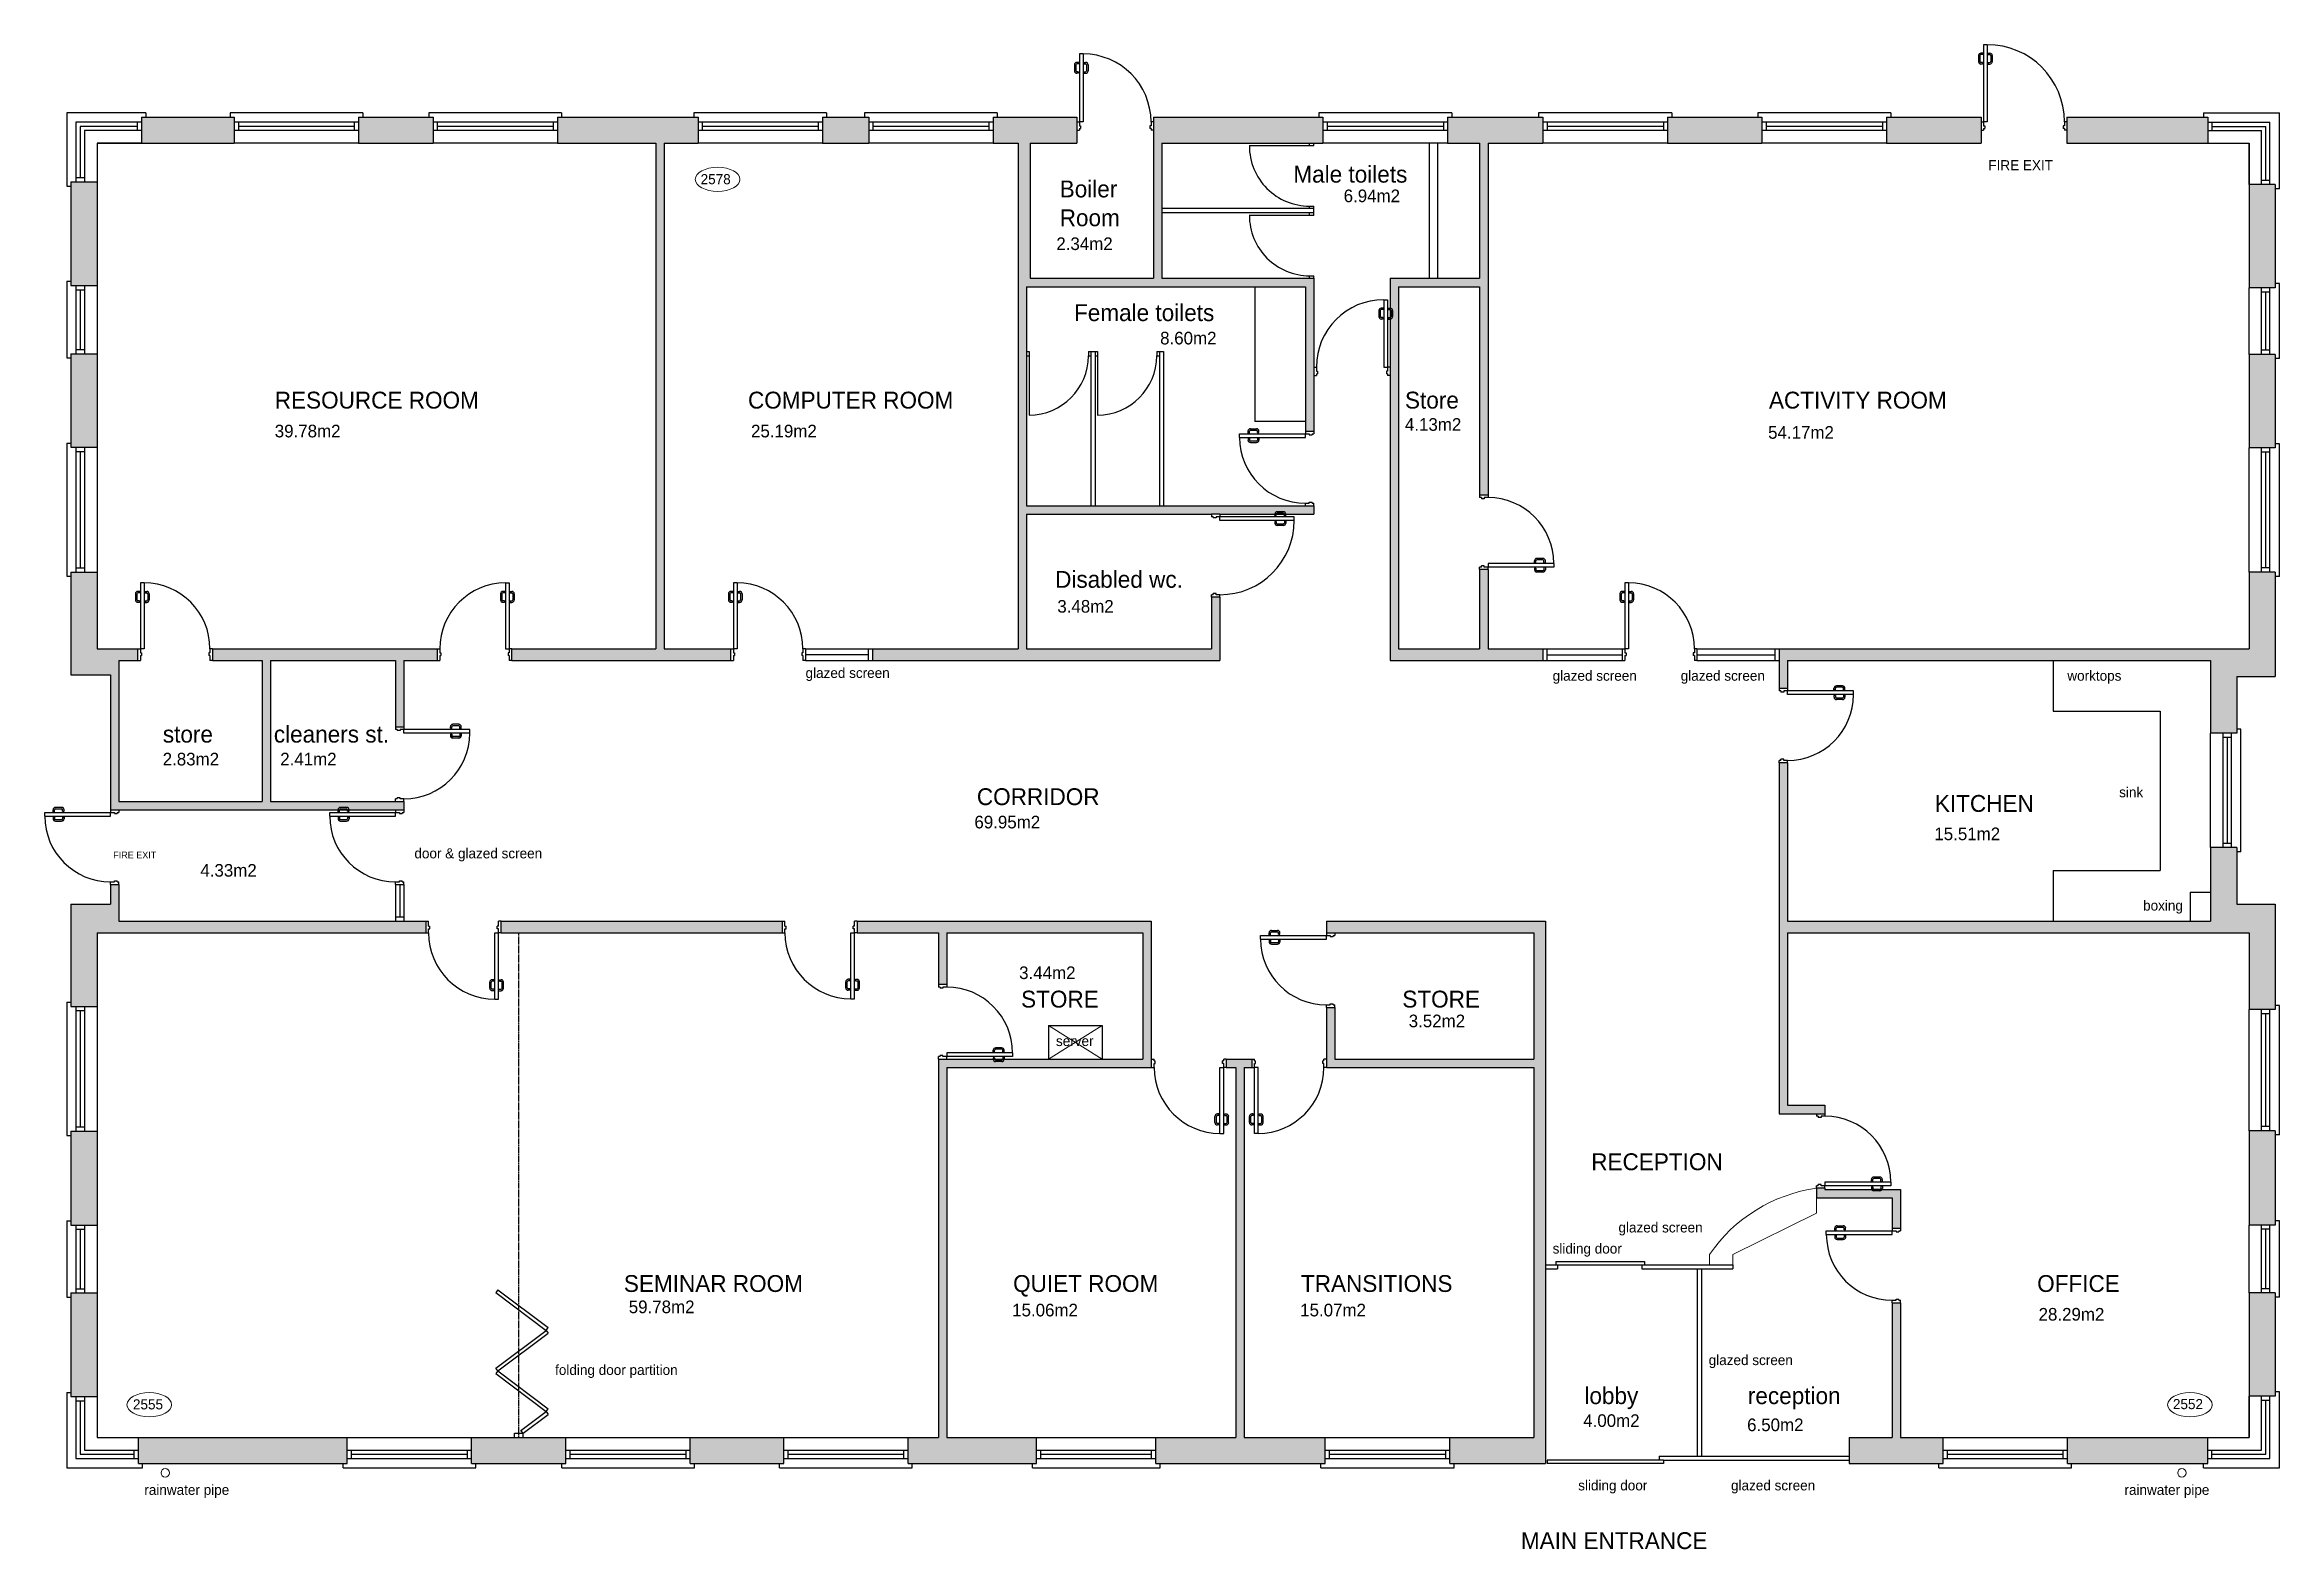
# Model space of a CAD drawing. Header units: millimetres. Extents: x -3138 to 23381, y 5420 to 23275.
import ezdxf

# ---------------------------------------------------------------- set-up
doc = ezdxf.new("R2010")
doc.units = ezdxf.units.MM
doc.linetypes.add('DASHEDX2', pattern=[38.1, 25.4, -12.7])
for name, color, linetype in [('A-Doors & Frames-G', 150, 'Continuous'), ('A-External -Wall G', 7, 'Continuous'), ('A-Internal Wall G', 7, 'Continuous'), ('A-SanitaryFixture-G', 140, 'Continuous'), ('A-Window G', 62, 'Continuous'), ('AREA', 6, 'Continuous'), ('CEILING HEIGHTS', 40, 'Continuous'), ('KITCHEN UNITS', 33, 'Continuous'), ('RAINWATER PIPES', 5, 'Continuous'), ('ROOM TITLES', 7, 'Continuous'), ('TEXT', 7, 'Continuous'), ('WALLSHADE', 254, 'Continuous')]:
    doc.layers.add(name, color=color, linetype=linetype)
doc.styles.add('style2', font='comic.ttf', dxfattribs={"height": 200})

msp = doc.modelspace()

# ---------------------------------------------------------------- texts
at = {"layer": 'AREA', "linetype": 'Continuous', "lineweight": 0, "style": 'style2'}
for s, p in [('6.94m2', (12277, 21406)), ('2.34m2', (8867, 20838)), ('8.60m2', (10099, 19718)), ('4.13m2', (13004, 18693)), ('39.78m2', (-408, 18615)), ('25.19m2', (5244, 18615)), ('54.17m2', (17314, 18599)), ('3.48m2', (8879, 16535)), ('2.83m2', (-1738, 14722)), ('2.41m2', (-343, 14722)), ('69.95m2', (7895, 13975)), ('15.51m2', (19287, 13835)), ('4.33m2', (-1291, 13402)), ('3.44m2', (8426, 12187)), ('3.52m2', (13049, 11615)), ('59.78m2', (3793, 8222)), ('15.06m2', (8343, 8184)), ('15.07m2', (11761, 8184)), ('28.29m2', (20524, 8134)), ('4.00m2', (15120, 6872)), ('6.50m2', (17065, 6822))]:
    msp.add_text(s, height=150, dxfattribs=at).set_placement(p)
at = {"layer": 'CEILING HEIGHTS', "linetype": 'Continuous', "lineweight": 0, "style": 'style2'}
for s, p in [('2578', (4646, 21619)), ('2555', (-2091, 7080)), ('2552', (22118, 7083))]:
    msp.add_text(s, height=120, dxfattribs=at).set_placement(p)
at = {"layer": 'ROOM TITLES', "linetype": 'Continuous', "lineweight": 0, "style": 'style2'}
for s, p in [('Male toilets', (11680, 21638, 0)), ('Boiler', (8907, 21463)), ('Room', (8907, 21121)), ('Female toilets', (9077, 19995, 0)), ('RESOURCE ROOM', (-408, 18957)), ('COMPUTER ROOM', (5208, 18957)), ('Store', (13005, 18957)), ('ACTIVITY ROOM', (17324, 18957)), ('Disabled wc.', (8853, 16830)), ('store', (-1736, 14993)), ('cleaners st.', (-419, 14993)), ('CORRIDOR', (7924, 14251)), ('KITCHEN', (19293, 14171)), ('STORE', (8449, 11849)), ('STORE', (12973, 11849)), ('RECEPTION', (15215, 9919)), ('SEMINAR ROOM', (3735, 8474)), ('QUIET ROOM', (8354, 8474)), ('TRANSITIONS', (11770, 8474)), ('OFFICE', (20507, 8474)), ('lobby', (15134, 7143)), ('reception', (17074, 7143)), ('MAIN ENTRANCE', (14380, 5423))]:
    msp.add_text(s, height=200, dxfattribs=at).set_placement(p)
at = {"layer": 'TEXT', "linetype": 'Continuous', "lineweight": 0, "style": 'style2'}
for s, height, p in [('FIRE EXIT', 120, (19928, 21785)), ('glazed screen', 120, (5891, 15760)), ('glazed screen', 120, (14757, 15727)), ('glazed screen', 120, (16277, 15727)), ('worktops', 120, (20865, 15727)), ('sink', 120, (21480, 14344)), ('FIRE EXIT', 80, (-2325, 13619)), ('door & glazed screen', 120, (1249, 13619)), ('boxing', 120, (21764, 13000)), ('server', 120, (8863, 11392)), ('glazed screen', 120, (15538, 9180)), ('sliding door', 120, (14757, 8929)), ('glazed screen', 120, (16609, 7606)), ('folding door partition', 120, (2919, 7489)), ('rainwater pipe', 120, (-1956, 6066)), ('sliding door', 120, (15060, 6119)), ('glazed screen', 120, (16874, 6119)), ('rainwater pipe', 120, (21543, 6066))]:
    msp.add_text(s, height=height, dxfattribs=at).set_placement(p)

# ---------------------------------------------------------------- hatches: boundary and pattern name
at = {"layer": 'WALLSHADE', "linetype": 'Continuous', "lineweight": 0}
h = msp.add_hatch(color=256, dxfattribs=at)
h.paths.add_polyline_path([(1471, 22415), (586, 22415), (586, 22105), (1471, 22105)])
h.paths.add_polyline_path([(-889, 22415), (-1989, 22415), (-1989, 22105), (-889, 22105)])
h.paths.add_polyline_path([(-2517, 21647), (-2827, 21647), (-2827, 20417), (-2517, 20417)])
h.paths.add_polyline_path([(-2517, 19607), (-2827, 19607), (-2827, 18497), (-2517, 18497)])
h.paths.add_polyline_path([(-2517, 17017), (-2827, 17017), (-2827, 15797), (-2357, 15797), (-2357, 14195), (344, 14195), (344, 14196, -0.414214), (372, 14225), (445, 14225, -0.414214), (473, 14196), (473, 14195), (1125, 14195), (1125, 14295), (-458, 14295), (-458, 15966), (1025, 15966), (1025, 15180), (1125, 15180), (1125, 15966), (1520, 15966), (1520, 16106), (-1147, 16106), (-1147, 15966), (-558, 15966), (-558, 14295), (-2257, 14295), (-2257, 15966), (-2032, 15966), (-2032, 16106), (-2517, 16106)])
h.paths.add_polyline_path([(1387, 12875), (-2257, 12875), (-2257, 13310), (-2357, 13310), (-2357, 13077), (-2827, 13077), (-2827, 11862), (-2517, 11862), (-2517, 12735), (1387, 12735)])
h.paths.add_polyline_path([(4616, 22415), (2946, 22415), (2946, 22105), (4115, 22105), (4115, 16106), (2405, 16106), (2405, 15966), (5005, 15966), (5005, 16106), (4215, 16106), (4215, 22105), (4616, 22105)])
h.paths.add_polyline_path([(6641, 22415), (6091, 22415), (6091, 22105), (6641, 22105)])
h.paths.add_polyline_path([(5617, 12875), (2277, 12875), (2277, 12735), (5617, 12735)])
h.paths.add_polyline_path([(8633, 6747), (7567, 6747), (7567, 11137), (9992, 11137), (9992, 12875), (6502, 12875), (6502, 12735), (7467, 12735), (7467, 12122), (7567, 12122), (7567, 12735), (9892, 12735), (9892, 11237), (8248, 11237), (8248, 11236, -0.414214), (8219, 11207), (8147, 11207, -0.414214), (8118, 11236), (8118, 11237), (7467, 11237), (7467, 6747), (7108, 6747), (7108, 6437), (8633, 6437)])
h.paths.add_polyline_path([(12058, 6747), (11098, 6747), (11098, 11137), (11188, 11137), (11188, 11237), (10883, 11237), (10883, 11137), (10998, 11137), (10998, 6747), (10048, 6747), (10048, 6437), (12058, 6437)])
h.paths.add_polyline_path([(14672, 12875), (12072, 12875), (12072, 12735), (14532, 12735), (14532, 11237), (12172, 11237), (12172, 11850), (12072, 11850), (12072, 11137), (12073, 11137), (14532, 11137), (14532, 6747), (13538, 6747), (13538, 6437), (14672, 6437)])
h.paths.add_polyline_path([(9111, 22415), (8116, 22415), (8116, 22105), (8415, 22105), (8415, 16106), (6685, 16106), (6685, 15966), (10809, 15966), (10809, 16718), (10709, 16718), (10709, 16106), (8515, 16106), (8515, 17703), (10709, 17703), (10809, 17703), (11460, 17703), (11460, 17704, -0.414214), (11489, 17733), (11561, 17733, -0.414214), (11590, 17704), (11590, 17703), (11923, 17703), (11923, 17803), (9482, 17803, -0.145161), (9472, 17803), (8644, 17803, -0.145161), (8634, 17803), (8515, 17803), (8515, 20403), (11823, 20403), (11823, 18688), (11923, 18688), (11923, 20503), (10121, 20503), (10121, 21143, -0.145161), (10121, 21154), (10121, 21970, -0.145161), (10121, 21981), (10121, 22105), (12031, 22105), (12031, 22415), (10021, 22415), (10021, 20503), (8555, 20503), (8555, 22105), (9111, 22105)])
h.paths.add_polyline_path([(14641, 22415), (13511, 22415), (13511, 22105), (13890, 22105), (13890, 20503), (12828, 20503), (12828, 20149), (12829, 20149, -0.414214), (12857, 20120), (12857, 20048, -0.414214), (12829, 20019), (12828, 20019), (12828, 15966), (14640, 15966), (14640, 16106), (13990, 16106), (13990, 17046), (13890, 17046), (13890, 16106), (12928, 16106), (12928, 20403), (13890, 20403), (13890, 17931), (13990, 17931), (13990, 22105), (14641, 22105)])
h.paths.add_polyline_path([(17241, 22415), (16121, 22415), (16121, 22105), (17241, 22105)])
h.paths.add_polyline_path([(19841, 22415), (18721, 22415), (18721, 22105), (19841, 22105)])
h.paths.add_polyline_path([(23331, 17015), (23021, 17015), (23021, 16106), (17445, 16106), (17445, 15636), (17545, 15636), (17545, 15966), (22566, 15966), (22566, 15104), (22876, 15104), (22876, 15779), (23331, 15779)])
h.paths.add_polyline_path([(19391, 6747), (18886, 6747), (18886, 8345), (18786, 8345), (18786, 6747), (18276, 6747), (18276, 6437), (19391, 6437)])
h.paths.add_polyline_path([(18886, 9690), (18666, 9690, -0.282457), (18641, 9674), (18569, 9674, -0.282457), (18543, 9690), (17989, 9690), (17989, 9704), (17889, 9704), (17889, 9590), (18786, 9590), (18786, 9230), (18886, 9230)])
h.paths.add_polyline_path([(23331, 13077), (22876, 13077), (22876, 13747), (22566, 13747), (22566, 12875), (17545, 12875), (17545, 14751), (17445, 14751), (17445, 10589), (17989, 10589), (17989, 10689), (17545, 10689), (17545, 12735), (23021, 12735), (23021, 11825), (23331, 11825)])
h.paths.add_polyline_path([(23331, 19600), (23021, 19600), (23021, 18490), (23331, 18490)])
h.paths.add_polyline_path([(23331, 21615), (23021, 21615), (23021, 20390), (23331, 20390)])
h.paths.add_polyline_path([(22531, 22415), (20861, 22415), (20861, 22105), (22531, 22105)])
h.paths.add_polyline_path([(23331, 8462), (23021, 8462), (23021, 7237), (23331, 7237)])
h.paths.add_polyline_path([(23331, 10387), (23021, 10387), (23021, 9267), (23331, 9267)])
h.paths.add_polyline_path([(22531, 6747), (20866, 6747), (20866, 6437), (22531, 6437)])
h = msp.add_hatch(color=256, dxfattribs=at)
h.paths.add_polyline_path([(-2517, 8462), (-2827, 8462), (-2827, 7232), (-2517, 7232)])
h.paths.add_polyline_path([(453, 6747), (-2027, 6747), (-2027, 6437), (453, 6437)])
h.paths.add_polyline_path([(-2517, 10382), (-2827, 10382), (-2827, 9267), (-2517, 9267)])
h.paths.add_polyline_path([(3048, 6747), (1928, 6747), (1928, 6437), (3048, 6437)])
h.paths.add_polyline_path([(5633, 6747), (4523, 6747), (4523, 6437), (5633, 6437)])

# ---------------------------------------------------------------- linework, layer by layer
at = {"linetype": 'Continuous', "lineweight": 0}
for p, q in [((9111, 22415), (9111, 22105)), ((12182, 11237), (12172, 11237))]:
    msp.add_line(p, q, dxfattribs=at)
at = {"color": 1, "linetype": 'Continuous', "lineweight": 0}
for p, q in [((9413, 11636), (8775, 11237)), ((9413, 11237), (8775, 11636)), ((17889, 9590), (17889, 9409)), ((16896, 8919), (17889, 9409)), ((16619, 8797), (16619, 8920)), ((16897, 8797), (16897, 8920))]:
    msp.add_line(p, q, dxfattribs=at)
msp.add_arc((18142, 7876), 1846, 97.8792, 145.5557, dxfattribs=at)
at = {"layer": 'A-Doors & Frames-G'}
for p, q in [((9141, 23165), (9141, 22359)), ((9185, 23165), (9141, 23165)), ((9185, 23165), (9185, 22359)), ((19811, 23146), (19811, 23074)), ((19828, 23146), (19828, 23074)), ((19868, 23175), (19840, 23175)), ((19868, 23158), (19840, 23158)), ((19868, 23175), (19868, 23158)), ((19871, 23275), (19871, 22359)), ((19915, 23275), (19871, 23275)), ((19915, 23275), (19915, 22359)), ((19917, 23175), (19917, 23158)), ((19917, 23175), (19945, 23175)), ((19917, 23158), (19945, 23158)), ((19957, 23146), (19957, 23074)), ((19974, 23146), (19974, 23074)), ((9081, 23036), (9081, 22964)), ((9098, 23036), (9098, 22964)), ((9138, 23065), (9110, 23065)), ((9138, 23048), (9110, 23048)), ((9128, 22952), (9110, 22952)), ((9128, 22935), (9110, 22935)), ((9128, 22952), (9128, 22935)), ((9138, 23065), (9138, 23048)), ((9187, 23065), (9187, 23048)), ((9187, 23065), (9215, 23065)), ((9187, 23048), (9215, 23048)), ((9197, 22952), (9215, 22952)), ((9197, 22952), (9197, 22935)), ((9197, 22935), (9215, 22935)), ((9227, 23036), (9227, 22964)), ((9244, 23036), (9244, 22964)), ((19858, 23062), (19840, 23062)), ((19858, 23045), (19840, 23045)), ((19858, 23062), (19858, 23045)), ((19927, 23062), (19945, 23062)), ((19927, 23062), (19927, 23045)), ((19927, 23045), (19945, 23045)), ((9111, 22359), (9141, 22359)), ((9141, 22359), (9141, 22313)), ((9185, 22359), (9141, 22359)), ((9141, 22313), (9155, 22313)), ((9141, 22280), (9155, 22280)), ((9141, 22280), (9141, 22259)), ((9155, 22313), (9155, 22280)), ((9991, 22313), (9977, 22313)), ((9977, 22313), (9977, 22280)), ((9991, 22280), (9977, 22280)), ((10021, 22359), (9991, 22359)), ((9991, 22359), (9991, 22313)), ((9991, 22280), (9991, 22259)), ((19841, 22359), (19871, 22359)), ((19871, 22359), (19871, 22313)), ((19915, 22359), (19871, 22359)), ((19871, 22313), (19885, 22313)), ((19871, 22280), (19885, 22280)), ((19871, 22280), (19871, 22259)), ((19885, 22313), (19885, 22280)), ((20831, 22313), (20817, 22313)), ((20817, 22313), (20817, 22280)), ((20831, 22280), (20817, 22280)), ((20861, 22359), (20831, 22359)), ((20831, 22359), (20831, 22313)), ((20831, 22280), (20831, 22259)), ((9111, 22259), (9141, 22259)), ((10021, 22259), (9991, 22259)), ((19841, 22259), (19871, 22259)), ((20861, 22259), (20831, 22259)), ((12754, 20249), (12754, 19448)), ((12754, 20249), (12798, 20249)), ((12798, 20249), (12798, 19448)), ((12694, 20120), (12694, 20048)), ((12711, 20120), (12711, 20048)), ((12751, 20149), (12723, 20149)), ((12751, 20132), (12723, 20132)), ((12741, 20036), (12723, 20036)), ((12741, 20019), (12723, 20019)), ((12741, 20036), (12741, 20019)), ((12751, 20149), (12751, 20132)), ((12800, 20149), (12800, 20132)), ((12800, 20149), (12829, 20149)), ((12800, 20132), (12829, 20132)), ((12810, 20036), (12829, 20036)), ((12810, 20036), (12810, 20019)), ((12810, 20019), (12829, 20019)), ((12840, 20120), (12840, 20048)), ((12857, 20120), (12857, 20048)), ((11923, 19448), (11953, 19448)), ((11953, 19448), (11953, 19402)), ((11953, 19402), (11967, 19402)), ((11953, 19369), (11967, 19369)), ((11953, 19369), (11953, 19348)), ((11967, 19402), (11967, 19369)), ((12754, 19448), (12798, 19448)), ((12798, 19402), (12784, 19402)), ((12784, 19402), (12784, 19369)), ((12798, 19369), (12784, 19369)), ((12828, 19448), (12798, 19448)), ((12798, 19448), (12798, 19402)), ((12798, 19369), (12798, 19348)), ((11923, 19348), (11953, 19348)), ((12828, 19348), (12798, 19348)), ((11042, 18658), (11823, 18658)), ((11042, 18614), (11042, 18658)), ((11042, 18614), (11823, 18614)), ((11142, 18661), (11142, 18689)), ((11142, 18661), (11159, 18661)), ((11142, 18612), (11159, 18612)), ((11142, 18612), (11142, 18583)), ((11159, 18661), (11159, 18689)), ((11159, 18612), (11159, 18583)), ((11170, 18718), (11243, 18718)), ((11170, 18701), (11243, 18701)), ((11170, 18572), (11243, 18572)), ((11254, 18671), (11254, 18689)), ((11254, 18671), (11271, 18671)), ((11254, 18602), (11254, 18583)), ((11254, 18602), (11271, 18602)), ((11271, 18671), (11271, 18689)), ((11271, 18602), (11271, 18583)), ((11823, 18688), (11823, 18658)), ((11823, 18658), (11869, 18658)), ((11823, 18614), (11823, 18658)), ((11869, 18658), (11869, 18644)), ((11869, 18644), (11902, 18644)), ((11902, 18658), (11902, 18644)), ((11902, 18658), (11923, 18658)), ((11923, 18688), (11923, 18658)), ((11170, 18555), (11243, 18555)), ((11823, 17803), (11823, 17833)), ((11823, 17833), (11869, 17833)), ((11869, 17833), (11869, 17847)), ((11869, 17847), (11902, 17847)), ((11902, 17833), (11902, 17847)), ((11902, 17833), (11923, 17833)), ((11923, 17803), (11923, 17833)), ((13890, 17931), (13890, 17901)), ((13911, 17901), (13890, 17901)), ((13911, 17901), (13911, 17887)), ((13944, 17887), (13911, 17887)), ((13944, 17901), (13944, 17887)), ((13990, 17901), (13944, 17901)), ((13990, 17931), (13990, 17901)), ((10709, 17703), (10709, 17673)), ((10730, 17673), (10709, 17673)), ((10730, 17673), (10730, 17659)), ((10763, 17659), (10730, 17659)), ((10763, 17673), (10763, 17659)), ((10809, 17673), (10763, 17673)), ((10809, 17703), (10809, 17673)), ((10809, 17629), (10809, 17673)), ((11690, 17673), (10809, 17673)), ((11690, 17629), (10809, 17629)), ((11460, 17686), (11460, 17704)), ((11477, 17686), (11460, 17686)), ((11460, 17617), (11460, 17598)), ((11477, 17617), (11460, 17617)), ((11477, 17686), (11477, 17704)), ((11477, 17617), (11477, 17598)), ((11561, 17733), (11489, 17733)), ((11561, 17716), (11489, 17716)), ((11561, 17587), (11489, 17587)), ((11561, 17570), (11489, 17570)), ((11573, 17676), (11573, 17704)), ((11590, 17676), (11573, 17676)), ((11590, 17627), (11573, 17627)), ((11573, 17627), (11573, 17598)), ((11590, 17676), (11590, 17704)), ((11590, 17627), (11590, 17598)), ((11690, 17629), (11690, 17673)), ((13890, 17046), (13890, 17076)), ((13911, 17076), (13890, 17076)), ((13911, 17076), (13911, 17090)), ((13944, 17090), (13911, 17090)), ((13944, 17076), (13944, 17090)), ((13990, 17076), (13944, 17076)), ((13990, 17120), (13990, 17076)), ((14771, 17120), (13990, 17120)), ((13990, 17046), (13990, 17076)), ((14771, 17076), (13990, 17076)), ((14541, 17132), (14541, 17151)), ((14558, 17132), (14541, 17132)), ((14541, 17063), (14541, 17045)), ((14558, 17063), (14541, 17063)), ((14558, 17132), (14558, 17151)), ((14558, 17063), (14558, 17045)), ((14642, 17179), (14570, 17179)), ((14642, 17162), (14570, 17162)), ((14642, 17033), (14570, 17033)), ((14642, 17016), (14570, 17016)), ((14654, 17122), (14654, 17151)), ((14671, 17122), (14654, 17122)), ((14671, 17073), (14654, 17073)), ((14654, 17073), (14654, 17045)), ((14671, 17122), (14671, 17151)), ((14671, 17073), (14671, 17045)), ((14771, 17120), (14771, 17076)), ((-2062, 16758), (-2062, 16686)), ((-2045, 16758), (-2045, 16686)), ((-2005, 16787), (-2033, 16787)), ((-2005, 16770), (-2033, 16770)), ((-2005, 16787), (-2005, 16770)), ((-2002, 16887), (-2002, 16106)), ((-1958, 16887), (-2002, 16887)), ((-1958, 16887), (-1958, 16106)), ((-1956, 16787), (-1956, 16770)), ((-1956, 16787), (-1928, 16787)), ((-1956, 16770), (-1928, 16770)), ((-1916, 16758), (-1916, 16686)), ((-1899, 16758), (-1899, 16686)), ((2271, 16758), (2271, 16686)), ((2288, 16758), (2288, 16686)), ((2328, 16787), (2300, 16787)), ((2328, 16770), (2300, 16770)), ((2328, 16787), (2328, 16770)), ((2331, 16887), (2331, 16106)), ((2331, 16887), (2375, 16887)), ((2375, 16887), (2375, 16106)), ((2377, 16787), (2377, 16770)), ((2377, 16787), (2406, 16787)), ((2377, 16770), (2406, 16770)), ((2417, 16758), (2417, 16686)), ((2434, 16758), (2434, 16686)), ((4975, 16758), (4975, 16686)), ((4992, 16758), (4992, 16686)), ((5032, 16787), (5004, 16787)), ((5032, 16770), (5004, 16770)), ((5032, 16787), (5032, 16770)), ((5035, 16887), (5035, 16106)), ((5079, 16887), (5035, 16887)), ((5079, 16887), (5079, 16106)), ((5081, 16787), (5081, 16770)), ((5081, 16787), (5109, 16787)), ((5081, 16770), (5109, 16770)), ((5121, 16758), (5121, 16686)), ((5138, 16758), (5138, 16686)), ((10709, 16718), (10709, 16748)), ((10730, 16748), (10709, 16748)), ((10730, 16748), (10730, 16762)), ((10763, 16762), (10730, 16762)), ((10763, 16748), (10763, 16762)), ((10809, 16748), (10763, 16748)), ((10809, 16718), (10809, 16748)), ((15555, 16758), (15555, 16686)), ((15572, 16758), (15572, 16686)), ((15612, 16787), (15584, 16787)), ((15612, 16770), (15584, 16770)), ((15612, 16787), (15612, 16770)), ((15615, 16887), (15615, 16106)), ((15659, 16887), (15615, 16887)), ((15659, 16887), (15659, 16106)), ((15661, 16787), (15661, 16770)), ((15661, 16787), (15689, 16787)), ((15661, 16770), (15689, 16770)), ((15701, 16758), (15701, 16686)), ((15718, 16758), (15718, 16686)), ((-2015, 16674), (-2033, 16674)), ((-2015, 16657), (-2033, 16657)), ((-2015, 16674), (-2015, 16657)), ((-1946, 16674), (-1928, 16674)), ((-1946, 16674), (-1946, 16657)), ((-1946, 16657), (-1928, 16657)), ((2318, 16674), (2300, 16674)), ((2318, 16657), (2300, 16657)), ((2318, 16674), (2318, 16657)), ((2387, 16674), (2406, 16674)), ((2387, 16674), (2387, 16657)), ((2387, 16657), (2406, 16657)), ((5022, 16674), (5004, 16674)), ((5022, 16657), (5004, 16657)), ((5022, 16674), (5022, 16657)), ((5091, 16674), (5109, 16674)), ((5091, 16674), (5091, 16657)), ((5091, 16657), (5109, 16657)), ((15602, 16674), (15584, 16674)), ((15602, 16657), (15584, 16657)), ((15602, 16674), (15602, 16657)), ((15671, 16674), (15689, 16674)), ((15671, 16674), (15671, 16657)), ((15671, 16657), (15689, 16657)), ((-2032, 16106), (-2002, 16106)), ((-2032, 15966), (-2002, 15966)), ((-2002, 16106), (-2002, 16060)), ((-1958, 16106), (-2002, 16106)), ((-2002, 16060), (-1988, 16060)), ((-2002, 16027), (-1988, 16027)), ((-2002, 16027), (-2002, 15966)), ((-1988, 16060), (-1988, 16027)), ((-1177, 16060), (-1191, 16060)), ((-1191, 16060), (-1191, 16027)), ((-1177, 16027), (-1191, 16027)), ((-1147, 16106), (-1177, 16106)), ((-1177, 16106), (-1177, 16060)), ((-1177, 16027), (-1177, 15966)), ((-1147, 15966), (-1177, 15966)), ((1520, 16106), (1550, 16106)), ((1520, 15966), (1550, 15966)), ((1550, 16106), (1550, 16060)), ((1550, 16060), (1564, 16060)), ((1550, 16027), (1564, 16027)), ((1550, 16027), (1550, 15966)), ((1564, 16060), (1564, 16027)), ((2331, 16106), (2375, 16106)), ((2375, 16060), (2361, 16060)), ((2361, 16060), (2361, 16027)), ((2375, 16027), (2361, 16027)), ((2405, 16106), (2375, 16106)), ((2375, 16106), (2375, 16060)), ((2375, 16027), (2375, 15966)), ((2405, 15966), (2375, 15966)), ((5005, 16106), (5035, 16106)), ((5005, 15966), (5035, 15966)), ((5035, 16106), (5035, 16060)), ((5079, 16106), (5035, 16106)), ((5035, 16060), (5049, 16060)), ((5035, 16027), (5049, 16027)), ((5035, 16027), (5035, 15966)), ((5049, 16060), (5049, 16027)), ((5860, 16060), (5846, 16060)), ((5846, 16060), (5846, 16027)), ((5860, 16027), (5846, 16027)), ((5890, 16106), (5860, 16106)), ((5860, 16106), (5860, 16060)), ((5860, 16027), (5860, 15966)), ((5890, 15966), (5860, 15966)), ((5890, 16106), (5890, 15966)), ((5890, 16106), (6685, 16106)), ((6635, 16036), (5890, 16036)), ((5890, 15966), (6685, 15966)), ((6635, 16106), (6635, 15966)), ((14640, 16106), (15585, 16106)), ((14640, 15966), (15585, 15966)), ((14690, 16106), (14690, 15966)), ((14690, 16036), (15585, 16036)), ((15585, 16106), (15615, 16106)), ((15585, 15966), (15585, 16106)), ((15585, 15966), (15615, 15966)), ((15615, 16106), (15615, 16060)), ((15659, 16106), (15615, 16106)), ((15615, 16060), (15629, 16060)), ((15615, 16027), (15629, 16027)), ((15615, 16027), (15615, 15966)), ((15629, 16060), (15629, 16027)), ((16440, 16060), (16426, 16060)), ((16426, 16060), (16426, 16027)), ((16440, 16027), (16426, 16027)), ((16470, 16106), (16440, 16106)), ((16440, 16106), (16440, 16060)), ((16440, 16027), (16440, 15966)), ((16470, 15966), (16440, 15966)), ((16470, 16106), (17445, 16106)), ((16470, 16106), (16470, 15966)), ((16470, 16036), (17395, 16036)), ((16470, 15966), (17445, 15966)), ((17395, 16106), (17395, 15966)), ((18197, 15666), (18125, 15666)), ((18197, 15649), (18125, 15649)), ((17445, 15636), (17445, 15606)), ((17466, 15606), (17445, 15606)), ((17466, 15606), (17466, 15592)), ((17499, 15592), (17466, 15592)), ((17499, 15606), (17499, 15592)), ((17545, 15606), (17499, 15606)), ((17545, 15636), (17545, 15606)), ((17545, 15562), (17545, 15606)), ((18326, 15606), (17545, 15606)), ((18326, 15562), (17545, 15562)), ((18096, 15619), (18096, 15637)), ((18113, 15619), (18096, 15619)), ((18096, 15550), (18096, 15531)), ((18113, 15550), (18096, 15550)), ((18113, 15619), (18113, 15637)), ((18113, 15550), (18113, 15531)), ((18197, 15520), (18125, 15520)), ((18197, 15503), (18125, 15503)), ((18209, 15609), (18209, 15637)), ((18226, 15609), (18209, 15609)), ((18226, 15560), (18209, 15560)), ((18209, 15560), (18209, 15531)), ((18226, 15609), (18226, 15637)), ((18226, 15560), (18226, 15531)), ((18326, 15562), (18326, 15606)), ((1025, 15180), (1025, 15150)), ((1046, 15150), (1025, 15150)), ((1046, 15150), (1046, 15136)), ((1079, 15136), (1046, 15136)), ((1079, 15150), (1079, 15136)), ((1125, 15150), (1079, 15150)), ((1125, 15180), (1125, 15150)), ((1125, 15106), (1125, 15150)), ((1906, 15150), (1125, 15150)), ((1676, 15163), (1676, 15181)), ((1693, 15163), (1676, 15163)), ((1693, 15163), (1693, 15181)), ((1777, 15210), (1705, 15210)), ((1777, 15193), (1705, 15193)), ((1789, 15153), (1789, 15181)), ((1806, 15153), (1789, 15153)), ((1806, 15153), (1806, 15181)), ((1906, 15106), (1906, 15150)), ((1906, 15106), (1125, 15106)), ((1676, 15094), (1676, 15075)), ((1693, 15094), (1676, 15094)), ((1693, 15094), (1693, 15075)), ((1777, 15064), (1705, 15064)), ((1777, 15047), (1705, 15047)), ((1806, 15104), (1789, 15104)), ((1789, 15104), (1789, 15075)), ((1806, 15104), (1806, 15075)), ((17445, 14751), (17445, 14781)), ((17466, 14781), (17445, 14781)), ((17466, 14781), (17466, 14795)), ((17499, 14795), (17466, 14795)), ((17499, 14781), (17499, 14795)), ((17545, 14781), (17499, 14781)), ((17545, 14751), (17545, 14781)), ((1025, 14295), (1025, 14325)), ((1046, 14325), (1025, 14325)), ((1046, 14325), (1046, 14339)), ((1079, 14339), (1046, 14339)), ((1079, 14325), (1079, 14339)), ((1125, 14325), (1079, 14325)), ((1125, 14295), (1125, 14325)), ((-3138, 14165), (-2357, 14165)), ((-3138, 14121), (-3138, 14165)), ((-3138, 14121), (-2357, 14121)), ((-3038, 14168), (-3038, 14196)), ((-3038, 14168), (-3021, 14168)), ((-3038, 14119), (-3021, 14119)), ((-3038, 14119), (-3038, 14090)), ((-3021, 14168), (-3021, 14196)), ((-3021, 14119), (-3021, 14090)), ((-3010, 14225), (-2937, 14225)), ((-3010, 14208), (-2937, 14208)), ((-3010, 14079), (-2937, 14079)), ((-3010, 14062), (-2937, 14062)), ((-2926, 14178), (-2926, 14196)), ((-2926, 14178), (-2909, 14178)), ((-2926, 14109), (-2926, 14090)), ((-2926, 14109), (-2909, 14109)), ((-2909, 14178), (-2909, 14196)), ((-2909, 14109), (-2909, 14090)), ((-2357, 14195), (-2357, 14165)), ((-2357, 14165), (-2311, 14165)), ((-2357, 14121), (-2357, 14165)), ((-2311, 14165), (-2311, 14151)), ((-2311, 14151), (-2278, 14151)), ((-2278, 14165), (-2278, 14151)), ((-2278, 14165), (-2257, 14165)), ((-2257, 14195), (-2257, 14165)), ((244, 14165), (1025, 14165)), ((244, 14121), (244, 14165)), ((244, 14121), (1025, 14121)), ((344, 14168), (344, 14196)), ((344, 14168), (361, 14168)), ((344, 14119), (361, 14119)), ((344, 14119), (344, 14090)), ((361, 14168), (361, 14196)), ((361, 14119), (361, 14090)), ((372, 14225), (445, 14225)), ((372, 14208), (445, 14208)), ((372, 14079), (445, 14079)), ((372, 14062), (445, 14062)), ((456, 14178), (456, 14196)), ((456, 14178), (473, 14178)), ((456, 14109), (456, 14090)), ((456, 14109), (473, 14109)), ((473, 14178), (473, 14196)), ((473, 14109), (473, 14090)), ((1025, 14195), (1025, 14165)), ((1025, 14165), (1071, 14165)), ((1025, 14121), (1025, 14165)), ((1071, 14165), (1071, 14151)), ((1071, 14151), (1104, 14151)), ((1104, 14165), (1104, 14151)), ((1104, 14165), (1125, 14165)), ((1125, 14195), (1125, 14165)), ((-2357, 13310), (-2357, 13340)), ((-2357, 13340), (-2311, 13340)), ((-2311, 13340), (-2311, 13354)), ((-2311, 13354), (-2278, 13354)), ((-2278, 13340), (-2278, 13354)), ((-2278, 13340), (-2257, 13340)), ((-2257, 13310), (-2257, 13340)), ((1025, 13310), (1025, 13340)), ((1025, 13340), (1071, 13340)), ((1025, 13310), (1025, 12875)), ((1025, 13310), (1125, 13310)), ((1071, 13340), (1071, 13354)), ((1071, 13354), (1104, 13354)), ((1075, 13310), (1075, 12925)), ((1104, 13340), (1104, 13354)), ((1104, 13340), (1125, 13340)), ((1125, 13310), (1125, 13340)), ((1125, 13310), (1125, 12875)), ((1025, 12925), (1125, 12925)), ((1387, 12875), (1417, 12875)), ((1387, 12735), (1417, 12735)), ((1417, 12814), (1417, 12875)), ((1417, 12814), (1431, 12814)), ((1417, 12781), (1431, 12781)), ((1417, 12735), (1417, 12781)), ((1431, 12781), (1431, 12814)), ((2203, 12735), (2247, 12735)), ((2203, 11949), (2203, 12735)), ((2247, 12814), (2233, 12814)), ((2233, 12781), (2233, 12814)), ((2247, 12781), (2233, 12781)), ((2277, 12875), (2247, 12875)), ((2247, 12814), (2247, 12875)), ((2247, 12735), (2247, 12781)), ((2277, 12735), (2247, 12735)), ((2247, 11949), (2247, 12735)), ((5617, 12875), (5647, 12875)), ((5617, 12735), (5647, 12735)), ((5647, 12814), (5647, 12875)), ((5647, 12814), (5661, 12814)), ((5647, 12781), (5661, 12781)), ((5647, 12735), (5647, 12781)), ((5661, 12781), (5661, 12814)), ((6428, 12735), (6472, 12735)), ((6428, 11954), (6428, 12735)), ((6472, 12814), (6458, 12814)), ((6458, 12781), (6458, 12814)), ((6472, 12781), (6458, 12781)), ((6502, 12875), (6472, 12875)), ((6472, 12814), (6472, 12875)), ((6472, 12735), (6472, 12781)), ((6502, 12735), (6472, 12735)), ((6472, 11954), (6472, 12735)), ((11391, 12708), (11391, 12736)), ((11408, 12708), (11408, 12736)), ((11420, 12765), (11492, 12765)), ((11420, 12748), (11492, 12748)), ((11504, 12718), (11504, 12736)), ((11521, 12718), (11521, 12736)), ((12072, 12735), (12072, 12705)), ((12172, 12735), (12172, 12705)), ((11291, 12705), (12072, 12705)), ((11291, 12661), (11291, 12705)), ((11291, 12661), (12072, 12661)), ((11391, 12708), (11408, 12708)), ((11391, 12659), (11408, 12659)), ((11391, 12659), (11391, 12630)), ((11408, 12659), (11408, 12630)), ((11420, 12619), (11492, 12619)), ((11420, 12602), (11492, 12602)), ((11504, 12718), (11521, 12718)), ((11504, 12649), (11504, 12630)), ((11504, 12649), (11521, 12649)), ((11521, 12649), (11521, 12630)), ((12072, 12705), (12118, 12705)), ((12072, 12661), (12072, 12705)), ((12118, 12705), (12118, 12691)), ((12118, 12691), (12151, 12691)), ((12151, 12705), (12151, 12691)), ((12151, 12705), (12172, 12705)), ((2143, 12078), (2143, 12150)), ((2160, 12078), (2160, 12150)), ((2190, 12179), (2172, 12179)), ((2190, 12162), (2172, 12162)), ((2200, 12066), (2172, 12066)), ((2200, 12049), (2172, 12049)), ((2190, 12162), (2190, 12179)), ((2200, 12049), (2200, 12066)), ((2203, 11949), (2247, 11949)), ((2249, 12049), (2249, 12066)), ((2249, 12066), (2278, 12066)), ((2249, 12049), (2278, 12049)), ((2259, 12179), (2278, 12179)), ((2259, 12162), (2259, 12179)), ((2259, 12162), (2278, 12162)), ((2289, 12078), (2289, 12150)), ((2306, 12078), (2306, 12150)), ((6368, 12083), (6368, 12155)), ((6385, 12083), (6385, 12155)), ((6415, 12184), (6397, 12184)), ((6415, 12167), (6397, 12167)), ((6425, 12071), (6397, 12071)), ((6425, 12054), (6397, 12054)), ((6415, 12167), (6415, 12184)), ((6425, 12054), (6425, 12071)), ((6428, 11954), (6472, 11954)), ((6474, 12054), (6474, 12071)), ((6474, 12071), (6503, 12071)), ((6474, 12054), (6503, 12054)), ((6484, 12184), (6503, 12184)), ((6484, 12167), (6484, 12184)), ((6484, 12167), (6503, 12167)), ((6514, 12083), (6514, 12155)), ((6531, 12083), (6531, 12155)), ((7467, 12122), (7467, 12092)), ((7488, 12092), (7467, 12092)), ((7488, 12092), (7488, 12078)), ((7521, 12078), (7488, 12078)), ((7521, 12092), (7521, 12078)), ((7567, 12092), (7521, 12092)), ((7567, 12122), (7567, 12092)), ((12072, 11850), (12072, 11880)), ((12072, 11880), (12118, 11880)), ((12118, 11880), (12118, 11894)), ((12118, 11894), (12151, 11894)), ((12151, 11880), (12151, 11894)), ((12151, 11880), (12172, 11880)), ((12172, 11850), (12172, 11880)), ((7467, 11237), (7467, 11267)), ((7488, 11267), (7467, 11267)), ((7488, 11267), (7488, 11281)), ((7521, 11281), (7488, 11281)), ((7521, 11267), (7521, 11281)), ((7567, 11267), (7521, 11267)), ((7567, 11311), (7567, 11267)), ((8348, 11311), (7567, 11311)), ((7567, 11237), (7567, 11267)), ((8348, 11267), (7567, 11267)), ((8118, 11323), (8118, 11342)), ((8135, 11323), (8118, 11323)), ((8118, 11254), (8118, 11236)), ((8135, 11254), (8118, 11254)), ((8135, 11323), (8135, 11342)), ((8135, 11254), (8135, 11236)), ((8219, 11370), (8147, 11370)), ((8219, 11353), (8147, 11353)), ((8219, 11224), (8147, 11224)), ((8219, 11207), (8147, 11207)), ((8231, 11313), (8231, 11342)), ((8248, 11313), (8231, 11313)), ((8248, 11264), (8231, 11264)), ((8231, 11264), (8231, 11236)), ((8248, 11313), (8248, 11342)), ((8248, 11264), (8248, 11236)), ((8348, 11311), (8348, 11267)), ((9998, 11237), (10028, 11237)), ((10028, 11216), (10028, 11237)), ((10028, 11216), (10042, 11216)), ((10028, 11183), (10042, 11183)), ((10028, 11137), (10028, 11183)), ((10042, 11183), (10042, 11216)), ((10853, 11216), (10839, 11216)), ((10839, 11183), (10839, 11216)), ((10853, 11183), (10839, 11183)), ((10883, 11237), (10853, 11237)), ((10853, 11216), (10853, 11237)), ((10853, 11137), (10853, 11183)), ((11188, 11237), (11218, 11237)), ((11218, 11216), (11218, 11237)), ((11218, 11216), (11232, 11216)), ((11218, 11183), (11232, 11183)), ((11218, 11137), (11218, 11183)), ((11232, 11183), (11232, 11216)), ((12043, 11216), (12029, 11216)), ((12029, 11183), (12029, 11216)), ((12043, 11183), (12029, 11183)), ((12073, 11237), (12043, 11237)), ((12043, 11216), (12043, 11237)), ((12043, 11137), (12043, 11183)), ((9998, 11137), (10028, 11137)), ((10809, 11137), (10853, 11137)), ((10809, 10356), (10809, 11137)), ((10883, 11137), (10853, 11137)), ((10853, 10356), (10853, 11137)), ((11188, 11137), (11218, 11137)), ((11262, 11137), (11218, 11137)), ((11218, 10356), (11218, 11137)), ((11262, 10356), (11262, 11137)), ((12073, 11137), (12043, 11137)), ((10749, 10485), (10749, 10557)), ((10766, 10485), (10766, 10557)), ((10796, 10586), (10778, 10586)), ((10796, 10569), (10778, 10569)), ((10806, 10473), (10778, 10473)), ((10806, 10456), (10778, 10456)), ((10796, 10569), (10796, 10586)), ((10806, 10456), (10806, 10473)), ((10809, 10356), (10853, 10356)), ((10855, 10456), (10855, 10473)), ((10855, 10473), (10884, 10473)), ((10855, 10456), (10884, 10456)), ((10865, 10586), (10884, 10586)), ((10865, 10569), (10865, 10586)), ((10865, 10569), (10884, 10569)), ((10895, 10485), (10895, 10557)), ((10912, 10485), (10912, 10557)), ((11158, 10485), (11158, 10557)), ((11175, 10485), (11175, 10557)), ((11205, 10586), (11187, 10586)), ((11205, 10569), (11187, 10569)), ((11215, 10473), (11187, 10473)), ((11215, 10456), (11187, 10456)), ((11205, 10569), (11205, 10586)), ((11215, 10456), (11215, 10473)), ((11262, 10356), (11218, 10356)), ((11264, 10456), (11264, 10473)), ((11264, 10473), (11292, 10473)), ((11264, 10456), (11292, 10456)), ((11274, 10586), (11292, 10586)), ((11274, 10569), (11274, 10586)), ((11274, 10569), (11292, 10569)), ((11304, 10485), (11304, 10557)), ((11321, 10485), (11321, 10557)), ((17889, 10589), (17889, 10559)), ((17910, 10559), (17889, 10559)), ((17910, 10559), (17910, 10545)), ((17943, 10545), (17910, 10545)), ((17943, 10559), (17943, 10545)), ((17989, 10559), (17943, 10559)), ((17989, 10589), (17989, 10559)), ((18641, 9837), (18569, 9837)), ((18641, 9820), (18569, 9820)), ((17889, 9704), (17889, 9734)), ((17910, 9734), (17889, 9734)), ((17910, 9734), (17910, 9748)), ((17943, 9748), (17910, 9748)), ((17943, 9734), (17943, 9748)), ((17989, 9734), (17943, 9734)), ((17989, 9778), (17989, 9734)), ((18770, 9778), (17989, 9778)), ((17989, 9704), (17989, 9734)), ((18770, 9734), (17989, 9734)), ((18540, 9790), (18540, 9809)), ((18557, 9790), (18540, 9790)), ((18540, 9721), (18540, 9703)), ((18557, 9721), (18540, 9721)), ((18557, 9790), (18557, 9809)), ((18557, 9721), (18557, 9703)), ((18641, 9691), (18569, 9691)), ((18641, 9674), (18569, 9674)), ((18653, 9780), (18653, 9809)), ((18670, 9780), (18653, 9780)), ((18670, 9731), (18653, 9731)), ((18653, 9731), (18653, 9703)), ((18670, 9780), (18670, 9809)), ((18670, 9731), (18670, 9703)), ((18770, 9778), (18770, 9734)), ((18005, 9200), (18786, 9200)), ((18005, 9156), (18005, 9200)), ((18005, 9156), (18786, 9156)), ((18105, 9203), (18105, 9231)), ((18105, 9203), (18122, 9203)), ((18105, 9154), (18122, 9154)), ((18105, 9154), (18105, 9125)), ((18122, 9203), (18122, 9231)), ((18122, 9154), (18122, 9125)), ((18133, 9260), (18206, 9260)), ((18133, 9243), (18206, 9243)), ((18133, 9114), (18206, 9114)), ((18133, 9097), (18206, 9097)), ((18217, 9213), (18217, 9231)), ((18217, 9213), (18234, 9213)), ((18217, 9144), (18217, 9125)), ((18217, 9144), (18234, 9144)), ((18234, 9213), (18234, 9231)), ((18234, 9144), (18234, 9125)), ((18786, 9230), (18786, 9200)), ((18786, 9200), (18832, 9200)), ((18786, 9156), (18786, 9200)), ((18832, 9200), (18832, 9186)), ((18832, 9186), (18865, 9186)), ((18865, 9200), (18865, 9186)), ((18865, 9200), (18886, 9200)), ((18886, 9230), (18886, 9200)), ((14672, 8797), (14816, 8797)), ((14796, 8837), (15847, 8837)), ((14796, 8837), (14796, 8797)), ((14816, 8797), (14816, 8747)), ((14816, 8797), (15816, 8797)), ((15816, 8797), (16897, 8797)), ((15816, 8797), (15816, 8747)), ((15847, 8837), (15847, 8797)), ((16897, 8797), (16897, 8747)), ((2240, 8500), (2216, 8468)), ((2240, 8500), (2836, 8052)), ((14672, 8747), (14816, 8747)), ((15816, 8747), (16897, 8747)), ((16474, 8747), (16474, 6527)), ((16524, 8747), (16524, 6527)), ((2216, 8468), (2814, 8018)), ((18786, 8345), (18786, 8375)), ((18786, 8375), (18832, 8375)), ((18832, 8375), (18832, 8389)), ((18832, 8389), (18865, 8389)), ((18865, 8375), (18865, 8389)), ((18865, 8375), (18886, 8375)), ((18886, 8345), (18886, 8375)), ((2216, 7569), (2814, 8018)), ((2240, 7537), (2836, 7985)), ((2814, 8018), (2836, 8052)), ((2814, 8018), (2836, 7985)), ((2240, 7537), (2216, 7569)), ((2240, 7537), (2216, 7505)), ((2216, 7505), (2814, 7055)), ((2240, 7537), (2836, 7088)), ((2514, 6829), (2814, 7055)), ((2538, 6797), (2836, 7021)), ((2814, 7055), (2836, 7088)), ((2814, 7055), (2836, 7021)), ((2438, 6797), (2538, 6797)), ((2438, 6747), (2438, 6797)), ((2538, 6797), (2514, 6829)), ((2538, 6747), (2538, 6797)), ((14692, 6477), (14692, 6437)), ((16072, 6477), (14692, 6477)), ((16072, 6437), (14692, 6437)), ((16022, 6527), (16022, 6477)), ((16022, 6527), (18276, 6527)), ((16072, 6477), (16072, 6437)), ((16072, 6477), (18276, 6477))]:
    msp.add_line(p, q, dxfattribs=at)
at = {"layer": 'A-Doors & Frames-G', "linetype": 'DASHEDX2', "ltscale": 0.4}
msp.add_line((2488, 6747), (2488, 12735), dxfattribs=at)
at = {"layer": 'A-Doors & Frames-G'}
for centre, radius, start, end in [((9185, 22359), 806, 0, 90), ((19840, 23146), 28.5, 90, 180), ((19840, 23074), 28.5, 180, 270), ((19840, 23146), 11.5, 90, 180), ((19840, 23074), 11.5, 180, 270), ((19915, 22359), 916, 0, 90), ((19945, 23146), 28.5, 0, 90), ((19945, 23146), 11.5, 0, 90), ((19945, 23074), 28.5, 270, 0), ((19945, 23074), 11.5, 270, 0), ((9110, 23036), 28.5, 90, 180), ((9110, 22964), 28.5, 180, 270), ((9110, 23036), 11.5, 90, 180), ((9110, 22964), 11.5, 180, 270), ((9215, 23036), 28.5, 0, 90), ((9215, 23036), 11.5, 0, 90), ((9215, 22964), 28.5, 270, 0), ((9215, 22964), 11.5, 270, 0), ((12754, 19448), 801, 90, 180), ((12723, 20120), 28.5, 90, 180), ((12723, 20048), 28.5, 180, 270), ((12723, 20120), 11.5, 90, 180), ((12723, 20048), 11.5, 180, 270), ((12829, 20120), 28.5, 0, 90), ((12829, 20120), 11.5, 0, 90), ((12829, 20048), 28.5, 270, 0), ((12829, 20048), 11.5, 270, 0), ((11823, 18614), 781, 180, 270), ((11170, 18689), 28.5, 90, 180), ((11170, 18583), 28.5, 180, 270), ((11170, 18689), 11.5, 90, 180), ((11170, 18583), 11.5, 180, 270), ((11243, 18689), 28.5, 0, 90), ((11243, 18689), 11.5, 0, 90), ((11243, 18583), 28.5, 270, 0), ((11243, 18583), 11.5, 270, 0), ((13990, 17120), 781, 0, 90), ((10809, 17629), 881, 270, 0), ((11489, 17704), 28.5, 90, 180), ((11489, 17598), 28.5, 180, 270), ((11489, 17704), 11.5, 90, 180), ((11489, 17598), 11.5, 180, 270), ((11561, 17704), 28.5, 0, 90), ((11561, 17704), 11.5, 0, 90), ((11561, 17598), 28.5, 270, 0), ((11561, 17598), 11.5, 270, 0), ((14570, 17151), 28.5, 90, 180), ((14570, 17045), 28.5, 180, 270), ((14570, 17151), 11.5, 90, 180), ((14570, 17045), 11.5, 180, 270), ((14642, 17151), 28.5, 0, 90), ((14642, 17151), 11.5, 0, 90), ((14642, 17045), 28.5, 270, 0), ((14642, 17045), 11.5, 270, 0), ((-2033, 16758), 28.5, 90, 180), ((-2033, 16758), 11.5, 90, 180), ((-1958, 16106), 781, 0, 90), ((-1928, 16758), 28.5, 0, 90), ((-1928, 16758), 11.5, 0, 90), ((2331, 16106), 781, 90, 180), ((2300, 16758), 28.5, 90, 180), ((2300, 16758), 11.5, 90, 180), ((2406, 16758), 28.5, 0, 90), ((2406, 16758), 11.5, 0, 90), ((5004, 16758), 28.5, 90, 180), ((5004, 16758), 11.5, 90, 180), ((5079, 16106), 781, 0, 90), ((5109, 16758), 28.5, 0, 90), ((5109, 16758), 11.5, 0, 90), ((15584, 16758), 28.5, 90, 180), ((15584, 16758), 11.5, 90, 180), ((15659, 16106), 781, 0, 90), ((15689, 16758), 28.5, 0, 90), ((15689, 16758), 11.5, 0, 90), ((-2033, 16686), 28.5, 180, 270), ((-2033, 16686), 11.5, 180, 270), ((-1928, 16686), 28.5, 270, 0), ((-1928, 16686), 11.5, 270, 0), ((2300, 16686), 28.5, 180, 270), ((2300, 16686), 11.5, 180, 270), ((2406, 16686), 28.5, 270, 0), ((2406, 16686), 11.5, 270, 0), ((5004, 16686), 28.5, 180, 270), ((5004, 16686), 11.5, 180, 270), ((5109, 16686), 28.5, 270, 0), ((5109, 16686), 11.5, 270, 0), ((15584, 16686), 28.5, 180, 270), ((15584, 16686), 11.5, 180, 270), ((15689, 16686), 28.5, 270, 0), ((15689, 16686), 11.5, 270, 0), ((18125, 15637), 28.5, 90, 180), ((18125, 15637), 11.5, 90, 180), ((18197, 15637), 28.5, 0, 90), ((18197, 15637), 11.5, 0, 90), ((17545, 15562), 781, 270, 0), ((18125, 15531), 28.5, 180, 270), ((18125, 15531), 11.5, 180, 270), ((18197, 15531), 28.5, 270, 0), ((18197, 15531), 11.5, 270, 0), ((1705, 15181), 28.5, 90, 180), ((1705, 15181), 11.5, 90, 180), ((1777, 15181), 28.5, 0, 90), ((1777, 15181), 11.5, 0, 90), ((1125, 15106), 781, 270, 0), ((1705, 15075), 28.5, 180, 270), ((1705, 15075), 11.5, 180, 270), ((1777, 15075), 28.5, 270, 0), ((1777, 15075), 11.5, 270, 0), ((-2357, 14121), 781, 180, 270), ((-3010, 14196), 28.5, 90, 180), ((-3010, 14090), 28.5, 180, 270), ((-3010, 14196), 11.5, 90, 180), ((-3010, 14090), 11.5, 180, 270), ((-2937, 14196), 28.5, 0, 90), ((-2937, 14196), 11.5, 0, 90), ((-2937, 14090), 28.5, 270, 0), ((-2937, 14090), 11.5, 270, 0), ((1025, 14121), 781, 180, 270), ((372, 14196), 28.5, 90, 180), ((372, 14090), 28.5, 180, 270), ((372, 14196), 11.5, 90, 180), ((372, 14090), 11.5, 180, 270), ((445, 14196), 28.5, 0, 90), ((445, 14196), 11.5, 0, 90), ((445, 14090), 28.5, 270, 0), ((445, 14090), 11.5, 270, 0), ((2203, 12735), 786, 180, 270), ((6428, 12735), 781, 180, 270), ((11420, 12736), 28.5, 90, 180), ((11420, 12736), 11.5, 90, 180), ((11492, 12736), 28.5, 0, 90), ((11492, 12736), 11.5, 0, 90), ((12072, 12661), 781, 180, 270), ((11420, 12630), 28.5, 180, 270), ((11420, 12630), 11.5, 180, 270), ((11492, 12630), 28.5, 270, 0), ((11492, 12630), 11.5, 270, 0), ((2172, 12150), 28.5, 90, 180), ((2172, 12078), 28.5, 180, 270), ((2172, 12150), 11.5, 90, 180), ((2172, 12078), 11.5, 180, 270), ((2278, 12150), 28.5, 0, 90), ((2278, 12150), 11.5, 0, 90), ((2278, 12078), 28.5, 270, 0), ((2278, 12078), 11.5, 270, 0), ((6397, 12155), 28.5, 90, 180), ((6397, 12083), 28.5, 180, 270), ((6397, 12155), 11.5, 90, 180), ((6397, 12083), 11.5, 180, 270), ((6503, 12155), 28.5, 0, 90), ((6503, 12155), 11.5, 0, 90), ((6503, 12083), 28.5, 270, 0), ((6503, 12083), 11.5, 270, 0), ((7567, 11311), 781, 0, 90), ((8147, 11342), 28.5, 90, 180), ((8147, 11236), 28.5, 180, 270), ((8147, 11342), 11.5, 90, 180), ((8147, 11236), 11.5, 180, 270), ((8219, 11342), 28.5, 0, 90), ((8219, 11342), 11.5, 0, 90), ((8219, 11236), 28.5, 270, 0), ((8219, 11236), 11.5, 270, 0), ((10809, 11137), 781, 180, 270), ((11262, 11137), 781, 270, 0), ((10778, 10557), 28.5, 90, 180), ((10778, 10485), 28.5, 180, 270), ((10778, 10557), 11.5, 90, 180), ((10778, 10485), 11.5, 180, 270), ((10884, 10557), 28.5, 0, 90), ((10884, 10557), 11.5, 0, 90), ((10884, 10485), 28.5, 270, 0), ((10884, 10485), 11.5, 270, 0), ((11187, 10557), 28.5, 90, 180), ((11187, 10485), 28.5, 180, 270), ((11187, 10557), 11.5, 90, 180), ((11187, 10485), 11.5, 180, 270), ((11292, 10557), 28.5, 0, 90), ((11292, 10557), 11.5, 0, 90), ((11292, 10485), 28.5, 270, 0), ((11292, 10485), 11.5, 270, 0), ((17989, 9778), 781, 0, 90), ((18569, 9809), 28.5, 90, 180), ((18569, 9809), 11.5, 90, 180), ((18641, 9809), 28.5, 0, 90), ((18641, 9809), 11.5, 0, 90), ((18569, 9703), 28.5, 180, 270), ((18569, 9703), 11.5, 180, 270), ((18641, 9703), 28.5, 270, 0), ((18641, 9703), 11.5, 270, 0), ((18786, 9156), 781, 180, 270), ((18133, 9231), 28.5, 90, 180), ((18133, 9125), 28.5, 180, 270), ((18133, 9231), 11.5, 90, 180), ((18133, 9125), 11.5, 180, 270), ((18206, 9231), 28.5, 0, 90), ((18206, 9231), 11.5, 0, 90), ((18206, 9125), 28.5, 270, 0), ((18206, 9125), 11.5, 270, 0)]:
    msp.add_arc(centre, radius, start, end, dxfattribs=at)
at = {"layer": 'A-External -Wall G'}
for p, q in [((-1989, 22415), (-889, 22415)), ((-1989, 22415), (-1989, 22105)), ((-889, 22415), (-889, 22105)), ((586, 22415), (1471, 22415)), ((586, 22415), (586, 22105)), ((1471, 22415), (1471, 22105)), ((2946, 22415), (4616, 22415)), ((2946, 22415), (2946, 22105)), ((4616, 22415), (4616, 22105)), ((6091, 22415), (6641, 22415)), ((6091, 22415), (6091, 22105)), ((6641, 22415), (6641, 22105)), ((8116, 22415), (9111, 22415)), ((8116, 22415), (8116, 22105)), ((9111, 22415), (9111, 22105)), ((10021, 22415), (12031, 22415)), ((10021, 22415), (10021, 20503)), ((12031, 22415), (12031, 22105)), ((13511, 22415), (14641, 22415)), ((13511, 22415), (13511, 22105)), ((14641, 22415), (14641, 22105)), ((16121, 22415), (17241, 22415)), ((16121, 22415), (16121, 22105)), ((17241, 22415), (17241, 22105)), ((18721, 22415), (19841, 22415)), ((18721, 22415), (18721, 22105)), ((19841, 22415), (19841, 22105)), ((20861, 22415), (22531, 22415)), ((20861, 22415), (20861, 22105)), ((22531, 22415), (22531, 22105)), ((-2517, 22105), (-2517, 20417)), ((-2517, 22105), (-889, 22105)), ((586, 22105), (1471, 22105)), ((2946, 22105), (4115, 22105)), ((4115, 22105), (4115, 16106)), ((4215, 22105), (4215, 16106)), ((4215, 22105), (4616, 22105)), ((6091, 22105), (6641, 22105)), ((8116, 22105), (8415, 22105)), ((8415, 22105), (8415, 16106)), ((8555, 22105), (8555, 20503)), ((8555, 22105), (9111, 22105)), ((10021, 22105), (10021, 20503)), ((10121, 22105), (12031, 22105)), ((10121, 22105), (10121, 20503)), ((13511, 22105), (13890, 22105)), ((13890, 22105), (13890, 20503)), ((13990, 22105), (13990, 17931)), ((13990, 22105), (14641, 22105)), ((16121, 22105), (17241, 22105)), ((18721, 22105), (19841, 22105)), ((20861, 22105), (22531, 22105)), ((23021, 22105), (23021, 20390)), ((-2827, 21647), (-2827, 20417)), ((-2827, 21647), (-2517, 21647)), ((23331, 21615), (23021, 21615)), ((23331, 21615), (23331, 20390)), ((11923, 20503), (11923, 18688)), ((12828, 20503), (12828, 15966)), ((-2827, 20417), (-2517, 20417)), ((8515, 20403), (8515, 17803)), ((11823, 20403), (11823, 18688)), ((12928, 20403), (12928, 16106)), ((13890, 20403), (13890, 17931)), ((23331, 20390), (23021, 20390)), ((-2827, 19607), (-2827, 18497)), ((-2827, 19607), (-2517, 19607)), ((-2517, 19607), (-2517, 18497)), ((23021, 19600), (23021, 18490)), ((23331, 19600), (23021, 19600)), ((23331, 19600), (23331, 18490)), ((11823, 18688), (11923, 18688)), ((-2827, 18497), (-2517, 18497)), ((23331, 18490), (23021, 18490)), ((11923, 17803), (11923, 17703)), ((13990, 17931), (13890, 17931)), ((8515, 17703), (8515, 16106)), ((10809, 17703), (10709, 17703)), ((-2827, 17017), (-2827, 15797)), ((-2827, 17017), (-2517, 17017)), ((-2517, 17017), (-2517, 16106)), ((13890, 17046), (13890, 16106)), ((13990, 17046), (13890, 17046)), ((13990, 17046), (13990, 16106)), ((23021, 17015), (23021, 16106)), ((23331, 17015), (23021, 17015)), ((23331, 17015), (23331, 15779)), ((10709, 16718), (10709, 16106)), ((10809, 16718), (10709, 16718)), ((10809, 16718), (10809, 15966)), ((-2257, 15966), (-2257, 14295)), ((-2032, 15966), (-2032, 16106)), ((-558, 15966), (-558, 14295)), ((-458, 15966), (-458, 14295)), ((1025, 15966), (1025, 15180)), ((1125, 15966), (1125, 15180)), ((2405, 15966), (2405, 16106)), ((5005, 15966), (5005, 16106)), ((14640, 16106), (14640, 15966)), ((17445, 16106), (17445, 15636)), ((17545, 15966), (17545, 15636)), ((22566, 15966), (22566, 15104)), ((-2827, 15797), (-2357, 15797)), ((-2357, 15797), (-2357, 14195)), ((22876, 15779), (23331, 15779)), ((22876, 15779), (22876, 15104)), ((17545, 15636), (17445, 15636)), ((1025, 15180), (1125, 15180)), ((22876, 15104), (22566, 15104)), ((17445, 14751), (17445, 10589)), ((17545, 14751), (17445, 14751)), ((17545, 14751), (17545, 12875)), ((1125, 14295), (1125, 14195)), ((22566, 13747), (22566, 12875)), ((22876, 13747), (22566, 13747)), ((22876, 13747), (22876, 13077)), ((-2357, 13310), (-2357, 13077)), ((-2357, 13310), (-2257, 13310)), ((-2257, 13310), (-2257, 12875)), ((-2827, 13077), (-2827, 11862)), ((-2827, 13077), (-2357, 13077)), ((22876, 13077), (23331, 13077)), ((23331, 13077), (23331, 11825)), ((-2517, 12735), (-2517, 11862)), ((7467, 12735), (7467, 12122)), ((7567, 12735), (7567, 12122)), ((9892, 12735), (9892, 11237)), ((9992, 12875), (9992, 11137)), ((12072, 12875), (12072, 12735)), ((14532, 12735), (14532, 11237)), ((14672, 12875), (14672, 6437)), ((17545, 12735), (17545, 10689)), ((23021, 12735), (23021, 11825)), ((-2827, 11862), (-2517, 11862)), ((12072, 11850), (12072, 11137)), ((12072, 11850), (12172, 11850)), ((12172, 11850), (12172, 11237)), ((23331, 11825), (23021, 11825)), ((7467, 11237), (7467, 6747)), ((7467, 11237), (9892, 11237)), ((10883, 11237), (10883, 11137)), ((10883, 11237), (11188, 11237)), ((11188, 11237), (11188, 11137)), ((12172, 11237), (14532, 11237)), ((7567, 11137), (7567, 6747)), ((7567, 11137), (9992, 11137)), ((10883, 11137), (10998, 11137)), ((10998, 11137), (10998, 6747)), ((11098, 11137), (11098, 6747)), ((11098, 11137), (11188, 11137)), ((12072, 11137), (14532, 11137)), ((14532, 11137), (14532, 6747)), ((17545, 10689), (17989, 10689)), ((17989, 10689), (17989, 10589)), ((-2827, 10382), (-2827, 9267)), ((-2827, 10382), (-2517, 10382)), ((-2517, 10382), (-2517, 9267)), ((17445, 10589), (17989, 10589)), ((23021, 10387), (23021, 9267)), ((23331, 10387), (23021, 10387)), ((23331, 10387), (23331, 9267)), ((17889, 9704), (17889, 9590)), ((17989, 9704), (17889, 9704)), ((17889, 9590), (18786, 9590)), ((17989, 9704), (17989, 9690)), ((17989, 9690), (18886, 9690)), ((18786, 9590), (18786, 9230)), ((18886, 9690), (18886, 9230)), ((-2827, 9267), (-2517, 9267)), ((18786, 9230), (18886, 9230)), ((23331, 9267), (23021, 9267)), ((-2827, 8462), (-2827, 7232)), ((-2827, 8462), (-2517, 8462)), ((-2517, 8462), (-2517, 7232)), ((18786, 8345), (18786, 6747)), ((18786, 8345), (18886, 8345)), ((18886, 8345), (18886, 6747)), ((23021, 8462), (23021, 6747)), ((23331, 8462), (23021, 8462)), ((23331, 8462), (23331, 7237)), ((-2827, 7232), (-2517, 7232)), ((23331, 7237), (23021, 7237)), ((-2027, 6747), (453, 6747)), ((-2027, 6437), (-2027, 6747)), ((453, 6437), (453, 6747)), ((1928, 6747), (3048, 6747)), ((1928, 6437), (1928, 6747)), ((3048, 6437), (3048, 6747)), ((4523, 6747), (5633, 6747)), ((4523, 6437), (4523, 6747)), ((5633, 6437), (5633, 6747)), ((7108, 6747), (7467, 6747)), ((7108, 6437), (7108, 6747)), ((7567, 6747), (8633, 6747)), ((8633, 6437), (8633, 6747)), ((10048, 6747), (10998, 6747)), ((10048, 6437), (10048, 6747)), ((11098, 6747), (12058, 6747)), ((12058, 6437), (12058, 6747)), ((13538, 6747), (14532, 6747)), ((13538, 6437), (13538, 6747)), ((18276, 6747), (18276, 6437)), ((18276, 6747), (18786, 6747)), ((18886, 6747), (19391, 6747)), ((19391, 6437), (19391, 6747)), ((20866, 6747), (23006, 6747)), ((20866, 6437), (20866, 6747)), ((22531, 6437), (22531, 6747)), ((-2027, 6437), (453, 6437)), ((1928, 6437), (3048, 6437)), ((4523, 6437), (5633, 6437)), ((7108, 6437), (8633, 6437)), ((10048, 6437), (12058, 6437)), ((13538, 6437), (14672, 6437)), ((18276, 6437), (19391, 6437)), ((20866, 6437), (22531, 6437))]:
    msp.add_line(p, q, dxfattribs=at)
at = {"layer": 'A-External -Wall G', "color": 1}
for p, q in [((8775, 11636), (9413, 11636)), ((8775, 11636), (8775, 11237)), ((9413, 11636), (9413, 11237))]:
    msp.add_line(p, q, dxfattribs=at)
at = {"layer": 'A-Internal Wall G'}
for p, q in [((8555, 20503), (10021, 20503)), ((10121, 20503), (11923, 20503)), ((12828, 20503), (13890, 20503)), ((8515, 20403), (11823, 20403)), ((12928, 20403), (13890, 20403)), ((8515, 17803), (11923, 17803)), ((8515, 17703), (10709, 17703)), ((10809, 17703), (11923, 17703)), ((-2517, 16106), (-2032, 16106)), ((-2257, 15966), (-2032, 15966)), ((-1147, 16106), (1520, 16106)), ((-1147, 16106), (-1147, 15966)), ((-1147, 15966), (-558, 15966)), ((-458, 15966), (1025, 15966)), ((1125, 15966), (1520, 15966)), ((1520, 16106), (1520, 15966)), ((2405, 16106), (4115, 16106)), ((2405, 15966), (5005, 15966)), ((4215, 16106), (5005, 16106)), ((6685, 16106), (6685, 15966)), ((6685, 16106), (8415, 16106)), ((6685, 15966), (10809, 15966)), ((8515, 16106), (10709, 16106)), ((12828, 15966), (14640, 15966)), ((12928, 16106), (13890, 16106)), ((13990, 16106), (14640, 16106)), ((17445, 16106), (23021, 16106)), ((17545, 15966), (22566, 15966)), ((-2357, 14195), (1125, 14195)), ((-2257, 14295), (-558, 14295)), ((-458, 14295), (1125, 14295)), ((-2517, 12735), (1387, 12735)), ((-2257, 12875), (1387, 12875)), ((1387, 12735), (1387, 12875)), ((2277, 12875), (5617, 12875)), ((2277, 12735), (2277, 12875)), ((2277, 12735), (5617, 12735)), ((5617, 12735), (5617, 12875)), ((6502, 12875), (9992, 12875)), ((6502, 12875), (6502, 12735)), ((6502, 12735), (7467, 12735)), ((7567, 12735), (9892, 12735)), ((12072, 12875), (14672, 12875)), ((12072, 12735), (14532, 12735)), ((17545, 12875), (22566, 12875)), ((17545, 12735), (23021, 12735)), ((7567, 12122), (7467, 12122))]:
    msp.add_line(p, q, dxfattribs=at)
at = {"layer": 'A-SanitaryFixture-G', "color": 40}
for p, q in [((11923, 22075), (11157, 22075)), ((11873, 22075), (11873, 22105)), ((11923, 22075), (11923, 22105)), ((13290, 22105), (13290, 20503)), ((13390, 22105), (13390, 20503)), ((11923, 21329), (10121, 21329)), ((11923, 21279), (10121, 21279)), ((11923, 21249), (11157, 21249)), ((11873, 21329), (11873, 21359)), ((11873, 21359), (11923, 21359)), ((11873, 21329), (11873, 21359)), ((11873, 21249), (11873, 21279)), ((11923, 21249), (11923, 21359)), ((11923, 21329), (11923, 21359)), ((11873, 20533), (11923, 20533)), ((11873, 20503), (11873, 20533)), ((11923, 20503), (11923, 20533)), ((11223, 20403), (11223, 18803)), ((8515, 19633), (8545, 19633)), ((8545, 19633), (8545, 18880)), ((9247, 19633), (9357, 19633)), ((9247, 19633), (9247, 19583)), ((9277, 19633), (9277, 17803)), ((9327, 19633), (9327, 17803)), ((9357, 19633), (9357, 18880)), ((10060, 19633), (10060, 19583)), ((10060, 19633), (10140, 19633)), ((10090, 19633), (10090, 17803)), ((10140, 19633), (10140, 17803)), ((8515, 19583), (8545, 19583)), ((8515, 19583), (8545, 19583)), ((9247, 19583), (9277, 19583)), ((9247, 19583), (9277, 19583)), ((9327, 19583), (9357, 19583)), ((10060, 19583), (10090, 19583)), ((11823, 18803), (11223, 18803))]:
    msp.add_line(p, q, dxfattribs=at)
for centre, radius, start, end in [((11873, 22074), 715, 179.9374, 270), ((11873, 21248), 715, 179.9374, 270), ((8544, 19583), 703, 270.0745, 0), ((9356, 19583), 703, 270.0745, 0)]:
    msp.add_arc(centre, radius, start, end, dxfattribs=at)
at = {"layer": 'A-Window G'}
for p, q in [((-2877, 22465), (-2877, 21597)), ((-1939, 22465), (-2877, 22465)), ((-2767, 22355), (-2767, 21647)), ((-1989, 22355), (-2767, 22355)), ((-2717, 22305), (-2717, 21697)), ((-2039, 22305), (-2717, 22305)), ((-2039, 22355), (-2039, 22255)), ((-1939, 22465), (-1939, 22415)), ((-939, 22465), (-939, 22415)), ((636, 22465), (-939, 22465)), ((586, 22355), (-889, 22355)), ((-839, 22355), (-839, 22255)), ((536, 22305), (-839, 22305)), ((536, 22355), (536, 22255)), ((636, 22465), (636, 22415)), ((1421, 22465), (1421, 22415)), ((2996, 22465), (1421, 22465)), ((2946, 22355), (1471, 22355)), ((1521, 22355), (1521, 22255)), ((2896, 22305), (1521, 22305)), ((2896, 22355), (2896, 22255)), ((2996, 22465), (2996, 22415)), ((4566, 22465), (4566, 22415)), ((6141, 22465), (4566, 22465)), ((6091, 22355), (4616, 22355)), ((4666, 22355), (4666, 22255)), ((6041, 22305), (4666, 22305)), ((6041, 22355), (6041, 22255)), ((6141, 22465), (6141, 22415)), ((6591, 22465), (6591, 22415)), ((8166, 22465), (6591, 22465)), ((8116, 22355), (6641, 22355)), ((6691, 22355), (6691, 22255)), ((8066, 22305), (6691, 22305)), ((8066, 22355), (8066, 22255)), ((8166, 22465), (8166, 22415)), ((11981, 22465), (11981, 22415)), ((13561, 22465), (11981, 22465)), ((13511, 22355), (12031, 22355)), ((12081, 22355), (12081, 22255)), ((13461, 22305), (12081, 22305)), ((13461, 22355), (13461, 22255)), ((13561, 22465), (13561, 22415)), ((14591, 22465), (14591, 22415)), ((16171, 22465), (14591, 22465)), ((16121, 22355), (14641, 22355)), ((14691, 22355), (14691, 22255)), ((16071, 22305), (14691, 22305)), ((16071, 22355), (16071, 22255)), ((16171, 22465), (16171, 22415)), ((17191, 22465), (17191, 22415)), ((18771, 22465), (17191, 22465)), ((18721, 22355), (17241, 22355)), ((17291, 22355), (17291, 22255)), ((18671, 22305), (17291, 22305)), ((18671, 22355), (18671, 22255)), ((18771, 22465), (18771, 22415)), ((22481, 22465), (22481, 22415)), ((22481, 22465), (23381, 22465)), ((22531, 22355), (23270, 22355)), ((22581, 22355), (22581, 22255)), ((22581, 22305), (23220, 22305)), ((23220, 21665), (23220, 22305)), ((23270, 21615), (23270, 22355)), ((23381, 21565), (23381, 22465)), ((-2667, 22255), (-2667, 21647)), ((-1989, 22255), (-2667, 22255)), ((-2517, 22105), (-2517, 21647)), ((-1989, 22105), (-2517, 22105)), ((586, 22255), (-889, 22255)), ((586, 22105), (-889, 22105)), ((2946, 22255), (1471, 22255)), ((2946, 22105), (1471, 22105)), ((6091, 22255), (4616, 22255)), ((6091, 22105), (4616, 22105)), ((8116, 22255), (6641, 22255)), ((8116, 22105), (6641, 22105)), ((13511, 22255), (12031, 22255)), ((13511, 22105), (12031, 22105)), ((16121, 22255), (14641, 22255)), ((16121, 22105), (14641, 22105)), ((18721, 22255), (17241, 22255)), ((18721, 22105), (17241, 22105)), ((22531, 22255), (23170, 22255)), ((22531, 22105), (23021, 22105)), ((23021, 21615), (23021, 22105)), ((23170, 21615), (23170, 22255)), ((-2877, 21597), (-2827, 21597)), ((-2767, 21697), (-2667, 21697)), ((23270, 21665), (23170, 21665)), ((23381, 21565), (23331, 21565)), ((-2877, 20467), (-2827, 20467)), ((-2877, 20467), (-2877, 19557)), ((23381, 20440), (23331, 20440)), ((23381, 19550), (23381, 20440)), ((-2767, 20417), (-2767, 19607)), ((-2767, 20367), (-2667, 20367)), ((-2717, 20367), (-2717, 19657)), ((-2667, 20417), (-2667, 19607)), ((-2517, 20417), (-2517, 19607)), ((23021, 19600), (23021, 20390)), ((23170, 19600), (23170, 20390)), ((23270, 20340), (23170, 20340)), ((23220, 19650), (23220, 20340)), ((23270, 19600), (23270, 20390)), ((-2767, 19657), (-2667, 19657)), ((23270, 19650), (23170, 19650)), ((-2877, 19557), (-2827, 19557)), ((23381, 19550), (23331, 19550)), ((-2877, 18547), (-2827, 18547)), ((-2877, 18547), (-2877, 16967)), ((-2767, 18497), (-2767, 17017)), ((-2767, 18447), (-2667, 18447)), ((-2717, 18447), (-2717, 17067)), ((-2667, 18497), (-2667, 17017)), ((-2517, 18497), (-2517, 17017)), ((23021, 17015), (23021, 18490)), ((23170, 17015), (23170, 18490)), ((23270, 18440), (23170, 18440)), ((23220, 17065), (23220, 18440)), ((23270, 17015), (23270, 18490)), ((23381, 18540), (23331, 18540)), ((23381, 16965), (23381, 18540)), ((-2767, 17067), (-2667, 17067)), ((23270, 17065), (23170, 17065)), ((-2877, 16967), (-2827, 16967)), ((23381, 16965), (23331, 16965)), ((22926, 15154), (22876, 15154)), ((22926, 13697), (22926, 15154)), ((22566, 13747), (22566, 15104)), ((22715, 13747), (22715, 15104)), ((22815, 15054), (22715, 15054)), ((22765, 13797), (22765, 15054)), ((22815, 13747), (22815, 15104)), ((22815, 13797), (22715, 13797)), ((22926, 13697), (22876, 13697)), ((-2877, 11912), (-2827, 11912)), ((-2877, 11912), (-2877, 10332)), ((-2767, 11862), (-2767, 10382)), ((-2767, 11812), (-2667, 11812)), ((-2717, 11812), (-2717, 10432)), ((-2667, 11862), (-2667, 10382)), ((-2517, 11862), (-2517, 10382)), ((23021, 10387), (23021, 11825)), ((23170, 10387), (23170, 11825)), ((23270, 11775), (23170, 11775)), ((23220, 10437), (23220, 11775)), ((23270, 10387), (23270, 11825)), ((23381, 11875), (23331, 11875)), ((23381, 10337), (23381, 11875)), ((-2767, 10432), (-2667, 10432)), ((23270, 10437), (23170, 10437)), ((-2877, 10332), (-2827, 10332)), ((23381, 10337), (23331, 10337)), ((-2877, 9317), (-2827, 9317)), ((-2877, 9317), (-2877, 8412)), ((23381, 9317), (23331, 9317)), ((23381, 8412), (23381, 9317)), ((-2767, 9267), (-2767, 8462)), ((-2767, 9217), (-2667, 9217)), ((-2717, 9217), (-2717, 8512)), ((-2667, 9267), (-2667, 8462)), ((-2517, 9267), (-2517, 8462)), ((23021, 8462), (23021, 9267)), ((23170, 8462), (23170, 9267)), ((23270, 9217), (23170, 9217)), ((23220, 8512), (23220, 9217)), ((23270, 8462), (23270, 9267)), ((-2767, 8512), (-2667, 8512)), ((23270, 8512), (23170, 8512)), ((-2877, 8412), (-2827, 8412)), ((23381, 8412), (23331, 8412)), ((-2877, 7282), (-2827, 7282)), ((-2877, 7282), (-2877, 6387)), ((-2767, 7232), (-2767, 6498)), ((-2767, 7182), (-2667, 7182)), ((-2717, 7182), (-2717, 6548)), ((-2667, 7232), (-2667, 6598)), ((-2517, 7232), (-2517, 6747)), ((23021, 6747), (23021, 7237)), ((23170, 6598), (23170, 7237)), ((23270, 7187), (23170, 7187)), ((23220, 6548), (23220, 7187)), ((23270, 6498), (23270, 7237)), ((23381, 7287), (23331, 7287)), ((23381, 6387), (23381, 7287)), ((-2517, 6747), (-2027, 6747)), ((453, 6747), (1928, 6747)), ((3048, 6747), (4523, 6747)), ((5633, 6747), (7108, 6747)), ((8633, 6747), (10048, 6747)), ((12058, 6747), (13538, 6747)), ((19391, 6747), (20866, 6747)), ((22531, 6747), (23021, 6747)), ((-2877, 6387), (-1977, 6387)), ((-2767, 6498), (-2027, 6498)), ((-2717, 6548), (-2077, 6548)), ((-2667, 6598), (-2027, 6598)), ((-2077, 6498), (-2077, 6598)), ((-1977, 6387), (-1977, 6437)), ((403, 6387), (403, 6437)), ((403, 6387), (1978, 6387)), ((453, 6598), (1928, 6598)), ((453, 6498), (1928, 6498)), ((503, 6498), (503, 6598)), ((503, 6548), (1878, 6548)), ((1878, 6498), (1878, 6598)), ((1978, 6387), (1978, 6437)), ((2998, 6387), (2998, 6437)), ((2998, 6387), (4573, 6387)), ((3048, 6598), (4523, 6598)), ((3048, 6498), (4523, 6498)), ((3098, 6498), (3098, 6598)), ((3098, 6548), (4473, 6548)), ((4473, 6498), (4473, 6598)), ((4573, 6387), (4573, 6437)), ((5583, 6387), (5583, 6437)), ((5583, 6387), (7158, 6387)), ((5633, 6598), (7108, 6598)), ((5633, 6498), (7108, 6498)), ((5683, 6498), (5683, 6598)), ((5683, 6548), (7058, 6548)), ((7058, 6498), (7058, 6598)), ((7158, 6387), (7158, 6437)), ((8583, 6387), (8583, 6437)), ((8583, 6387), (10098, 6387)), ((8633, 6598), (10048, 6598)), ((8633, 6498), (10048, 6498)), ((8683, 6498), (8683, 6598)), ((8683, 6548), (9998, 6548)), ((9998, 6498), (9998, 6598)), ((10098, 6387), (10098, 6437)), ((12008, 6387), (12008, 6437)), ((12008, 6387), (13588, 6387)), ((12058, 6598), (13538, 6598)), ((12058, 6498), (13538, 6498)), ((12108, 6498), (12108, 6598)), ((12108, 6548), (13488, 6548)), ((13488, 6498), (13488, 6598)), ((13588, 6387), (13588, 6437)), ((19341, 6387), (19341, 6437)), ((19341, 6387), (20916, 6387)), ((19391, 6598), (20866, 6598)), ((19391, 6498), (20866, 6498)), ((19441, 6498), (19441, 6598)), ((19441, 6548), (20816, 6548)), ((20816, 6498), (20816, 6598)), ((20916, 6387), (20916, 6437)), ((22481, 6387), (22481, 6437)), ((22481, 6387), (23381, 6387)), ((22531, 6598), (23170, 6598)), ((22531, 6498), (23270, 6498)), ((22581, 6498), (22581, 6598)), ((22581, 6548), (23220, 6548))]:
    msp.add_line(p, q, dxfattribs=at)
at = {"layer": 'CEILING HEIGHTS', "linetype": 'Continuous', "lineweight": 0}
for centre in [(4848, 21677), (-1897, 7136), (22320, 7136)]:
    msp.add_ellipse(centre, major_axis=(265, 0), ratio=0.539585, dxfattribs=at)
at = {"layer": 'KITCHEN UNITS'}
for p, q in [((20696, 15966), (20696, 15366)), ((20696, 15366), (21966, 15366)), ((21966, 15366), (21966, 13475)), ((20696, 13475), (21966, 13475)), ((20696, 13475), (20696, 12875)), ((22321, 13220), (22566, 13220)), ((22321, 13220), (22321, 12875))]:
    msp.add_line(p, q, dxfattribs=at)
at = {"layer": 'RAINWATER PIPES', "linetype": 'Continuous', "lineweight": 0}
for centre in [(-1708, 6327), (22225, 6327)]:
    msp.add_circle(centre, 50, dxfattribs=at)

msp.set_redraw_order([(e.dxf.handle, doc.entitydb.next_handle()) for e in msp.query("TEXT MTEXT ATTDEF DIMENSION ARC_DIMENSION")])  # texts and dimensions are drawn at this point

doc.saveas('drawing.dxf')
